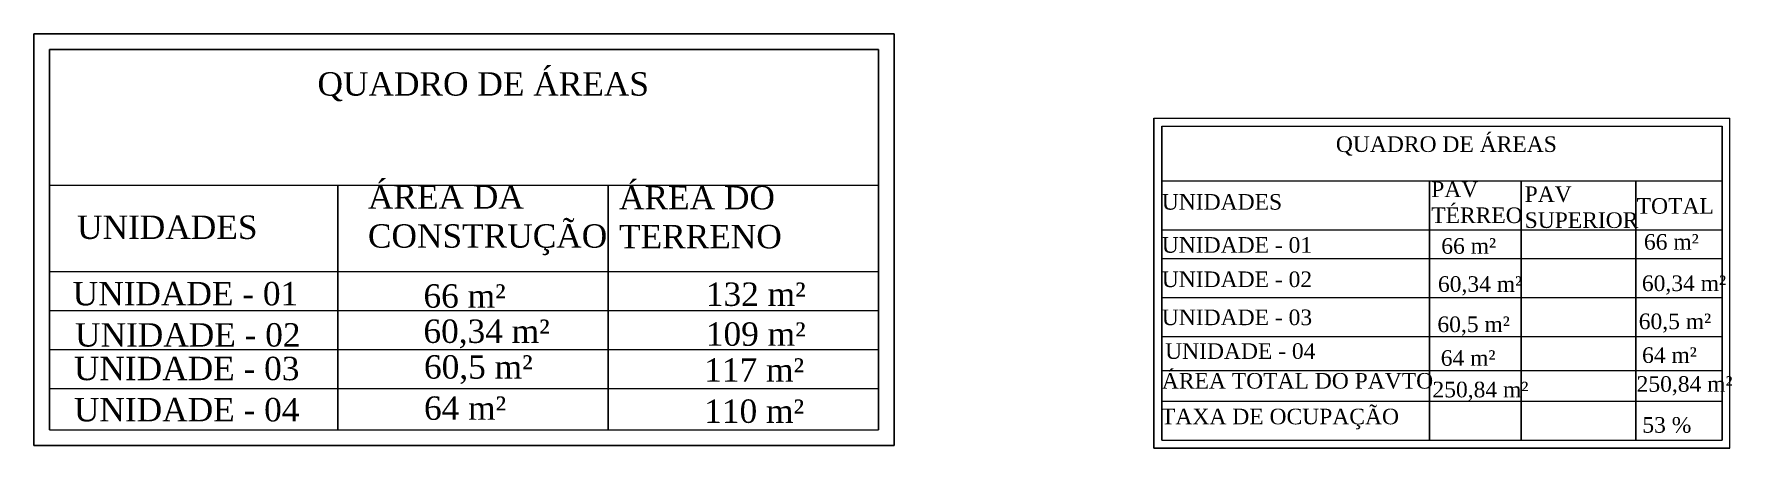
# Model space of a CAD drawing. Header units: millimetres. Extents: x 103208 to 171806, y -164 to 10038.
# Drawn here: x 136250 to 138430, y 9507 to 10038 of the extents above; entities that cross this region are included whole.
import ezdxf

# ---------------------------------------------------------------- set-up
doc = ezdxf.new("R2010")
doc.units = ezdxf.units.MM
doc.layers.add('01', color=1, linetype='Continuous')
doc.layers.add('PN010', color=1, linetype='Continuous')
doc.layers.add('COTAS', color=7, linetype='Continuous', lineweight=0)
doc.layers.add('Pilares Sub-solo', color=7, linetype='Continuous', lineweight=70)
doc.styles.add('Valéria', font='romantic.ttf', dxfattribs={"height": 10})

msp = doc.modelspace()

# ---------------------------------------------------------------- texts
at = {"layer": 'COTAS', "color": 1, "attachment_point": 1, "style": 'Valéria'}
for s, width, heights, insert, char_height in [('UNIDADE - 01', 389.9735637, [58.3481], (137697.61544, 9777.53916), 20), ('UNIDADE - 01', 389.9735637, [58.3481], (136299.79047, 9720.03092), 30), ('UNIDADE - 02', 283.9727043, [34.33025], (137697.61544, 9733.48089), 20), ('UNIDADE - 03', 290.5998705, [49.36293], (137697.61544, 9684.64908), 20), ('UNIDADE - 02', 283.9727043, [34.33025], (136302.78599, 9667.18405), 30), ('UNIDADE - 04', 290.5998705, [49.36293], (137701.86819, 9641.40571), 20), ('UNIDADE - 03', 290.5998705, [49.36293], (136301.3633, 9624.08734), 30), ('ÁREA TOTAL DO PAVTO', 515.9931576, [54.68129], (137697.70067, 9603.26363), 20), ('UNIDADE - 04', 290.5998705, [49.36293], (136301.3633, 9571.26575), 30), ('TAXA DE OCUPAÇÃO', 460.4241906, [43.22786], (137696.62843, 9557.51355), 20)]:
    msp.add_mtext_dynamic_manual_height_columns(s, width=width, gutter_width=50, heights=heights, dxfattribs=dict(at, insert=insert, char_height=char_height))
at = {"layer": 'Pilares Sub-solo', "color": 7, "attachment_point": 1, "style": 'Valéria'}
for s, width, heights, insert, char_height in [('\\pxi1.1899;{\\C1;QUADRO DE ÁREAS}', 1565.5593968, [48.54125], (136578.30904, 9988.99526), 30), ('\\pxi1.1899;{\\C1;QUADRO DE ÁREAS}', 1565.5593968, [48.54125], (137897.25213, 9906.76008), 20), ('{\\C1;ÁREA DA CONSTRUÇÃO}', 470.2908194, [0], (136678.71518, 9844.02882), 30), ('{\\C1;ÁREA DO TERRENO}', 293.5301161, [136.16032], (137000.97929, 9843.18264), 30), ('{\\C1;UNIDADES}', 332.1701288, [2.53122], (137697.61544, 9832.73609), 20), ('{\\C1;PAV TÉRREO}', 116.6369864, [63.92441], (138043.43475, 9848.92599), 20), ('{\\C1;PAV SUPERIOR}', 145.4732083, [65.40574], (138163.32447, 9842.63153), 20), ('{\\C1;TOTAL }', 99.1192965, [12.25803], (138307.16331, 9827.55544), 20), ('{\\C1;UNIDADES}', 332.1701288, [2.53122], (136305.37455, 9805.20752), 30), ('{\\C1;66 m²}', 275.5719754, [36.25185], (138056.3395, 9776.23684), 20), ('{\\C1;66 m²}', 275.5719754, [36.25185], (138316.45663, 9781.45893), 20), ('{\\C1;60,34 m²}', 275.5719754, [36.25185], (138052.06157, 9727.36787), 20), ('{\\C1;60,34 m²}', 275.5719754, [36.25185], (138313.81234, 9728.37054), 20), ('{\\C1;66 m²}', 275.5719754, [36.25185], (136750.04074, 9717.0659), 30), ('{\\C1;132 m²}', 275.5719754, [36.25185], (137112.46738, 9719.34843), 30), ('{\\C1;60,5 m²}', 275.5719754, [36.25185], (138309.78532, 9679.50106), 20), ('{\\C1;60,34 m²}', 275.5719754, [36.25185], (136749.97266, 9671.8846), 30), ('{\\C1;109 m²}', 275.5719754, [36.25185], (137112.46738, 9668.26525), 30), ('{\\C1;60,5 m²}', 275.5719754, [36.25185], (138051.37943, 9675.74906), 20), ('{\\C1;64 m²}', 275.5719754, [36.25185], (138314.03806, 9636.25769), 20), ('{\\C1;60,5 m²}', 275.5719754, [36.25185], (136750.69962, 9626.08136), 30), ('{\\C1;117 m²}', 275.5719754, [36.25185], (137110.42309, 9622.18666), 30), ('{\\C1;64 m²}', 275.5719754, [36.25185], (138055.63217, 9632.50569), 20), ('{\\C1;250,84 m²}', 275.5719754, [36.25185], (138044.97859, 9592.07685), 20), ('{\\C1;250,84 m²}', 275.5719754, [36.25185], (138307.03759, 9599.21859), 20), ('{\\C1;64 m²}', 275.5719754, [36.25185], (136750.69962, 9573.25977), 30), ('{\\C1;110 m²}', 275.5719754, [36.25185], (137110.42309, 9569.36506), 30), ('{\\C1;53 %}', 275.5719754, [36.25185], (138314.40463, 9546.72345), 20)]:
    msp.add_mtext_dynamic_manual_height_columns(s, width=width, gutter_width=50, heights=heights, dxfattribs=dict(at, insert=insert, char_height=char_height))

# ---------------------------------------------------------------- linework, layer by layer
for p, q in [((137354.103, 10038.02302), (137354.103, 9510.49294)), ((136250.07759, 9510.49294), (137354.103, 9510.49294)), ((137687.61544, 9507.10047), (138426.7867, 9507.10047))]:
    msp.add_line(p, q)
for points in [[(136250.07759, 9510.49294), (136250.07759, 10038.02302), (137354.103, 10038.02302)], [(137687.61544, 9507.10047), (137687.61544, 9929.92265)]]:
    msp.add_lwpolyline(points)
at = {"layer": '01'}
for p, q in [((137334.103, 10018.02302), (137334.103, 9530.49294)), ((136639.92996, 9844.02882), (136639.92996, 9530.49294)), ((136987.103, 9844.02882), (136987.103, 9530.49294)), ((138041.35605, 9849.92265), (138041.35605, 9517.10047)), ((138158.75859, 9849.92265), (138158.75859, 9517.10047)), ((138306.11399, 9849.92265), (138306.11399, 9517.10047))]:
    msp.add_line(p, q, dxfattribs=at)
for points in [[(136270.07759, 9530.49294), (136270.07759, 10018.02302), (137334.103, 10018.02302)], [(137697.61544, 9517.10047), (137697.61544, 9919.92265)]]:
    msp.add_lwpolyline(points, dxfattribs=at)
at = {"layer": 'COTAS'}
for p in [(137687.61544, 9929.92265), (138426.7867, 9507.10047)]:
    msp.add_line(p, (138426.7867, 9929.92265), dxfattribs=at)
at = {"layer": 'COTAS', "color": 1}
for p, q in [((137697.61544, 9919.92265), (138416.7867, 9919.92265)), ((136270.07759, 9844.02882), (137334.103, 9844.02882)), ((137697.61544, 9849.92265), (138416.7867, 9849.92265)), ((137697.61544, 9786.85999), (138416.7867, 9786.85999)), ((137697.61544, 9749.92265), (138416.7867, 9749.92265)), ((136270.07759, 9733.31454), (137334.103, 9733.31454)), ((137697.61544, 9699.92265), (138416.7867, 9699.92265)), ((136270.07759, 9683.31454), (137334.103, 9683.31454)), ((136270.07759, 9633.31454), (137334.103, 9633.31454)), ((137697.61544, 9649.92265), (138416.7867, 9649.92265)), ((137697.61544, 9606.67928), (138416.7867, 9606.67928)), ((136270.07759, 9583.31454), (137334.103, 9583.31454)), ((137697.61544, 9567.10047), (138416.7867, 9567.10047)), ((136270.07759, 9530.49294), (137334.103, 9530.49294)), ((137697.61544, 9517.10047), (138416.7867, 9517.10047))]:
    msp.add_line(p, q, dxfattribs=at)
at = {"layer": 'PN010', "color": 1}
msp.add_line((138416.7867, 9517.10047), (138416.7867, 9919.92265), dxfattribs=at)

msp.set_redraw_order([(e.dxf.handle, doc.entitydb.next_handle()) for e in msp.query("TEXT MTEXT ATTDEF DIMENSION ARC_DIMENSION")])  # texts and dimensions are drawn at this point

doc.saveas('drawing.dxf')
